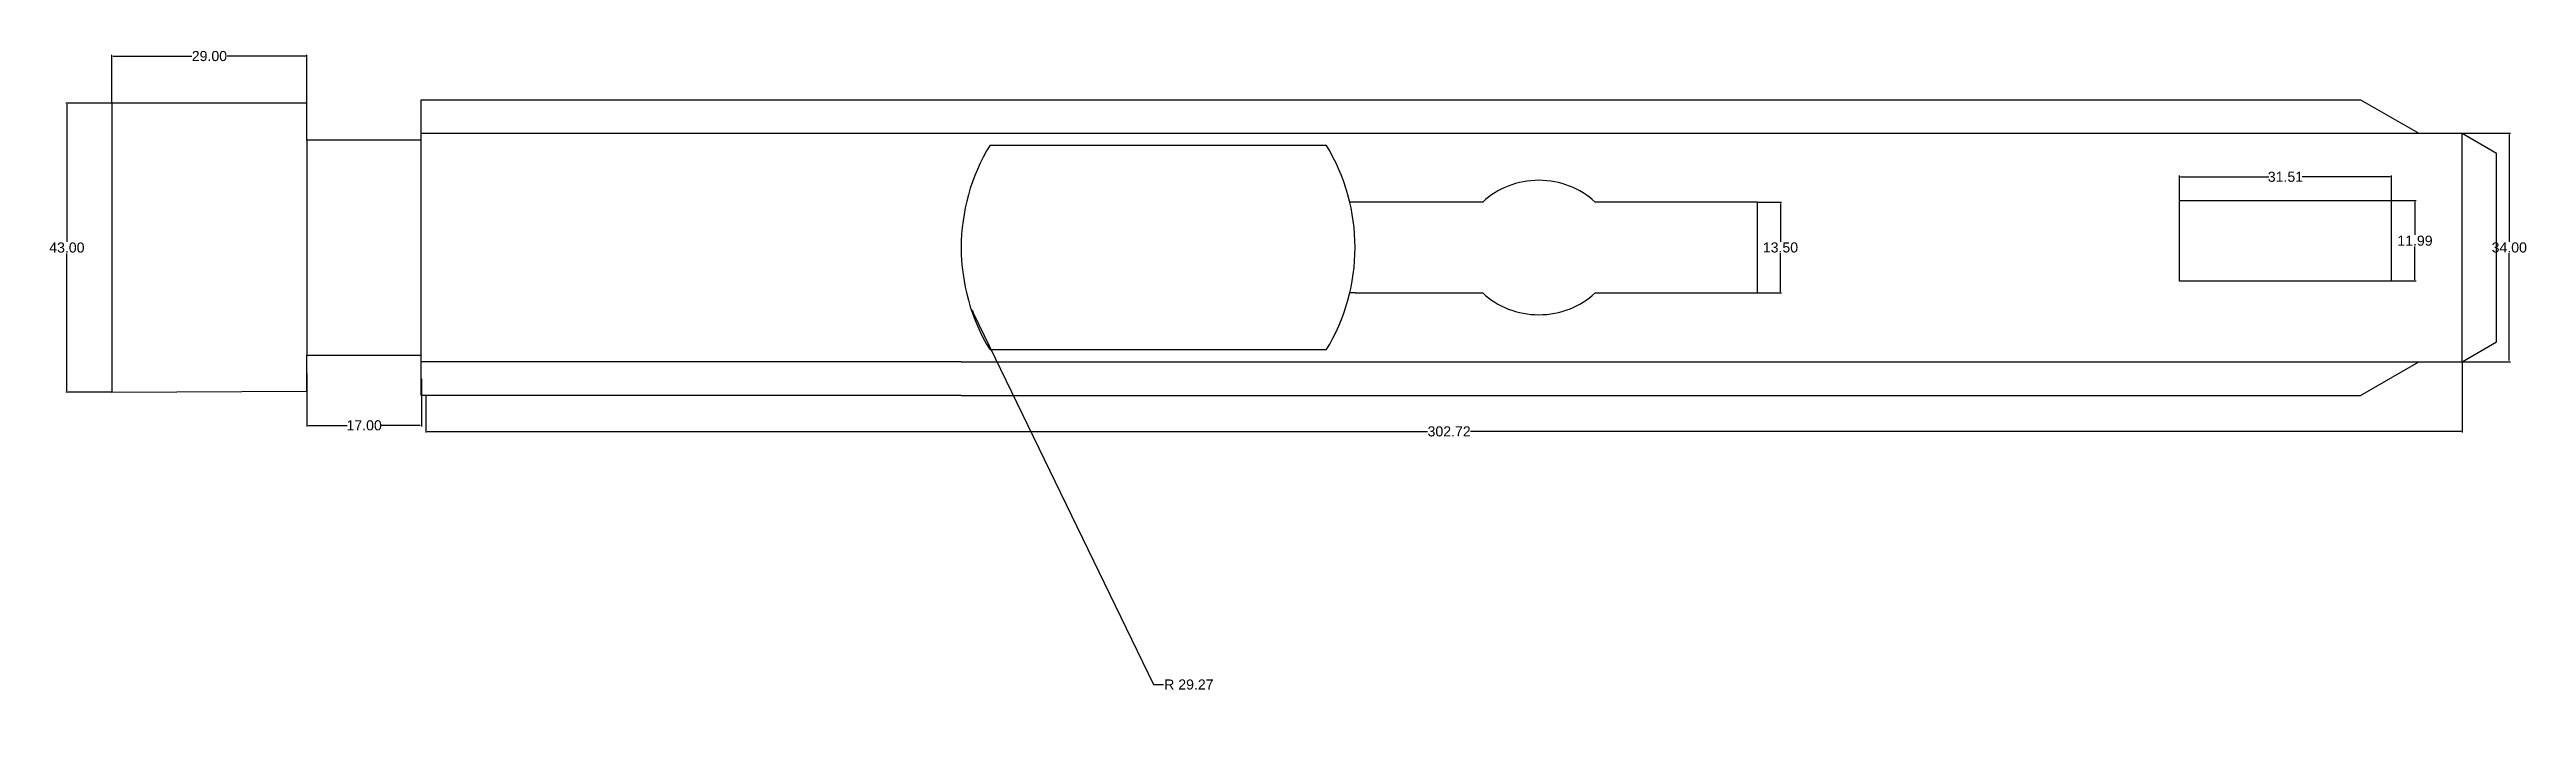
# Model space of a CAD drawing. Header units: millimetres. Extents: x 483 to 1696, y 600 to 1373.
# Drawn here: x 483.9 to 852.1, y 1274.9 to 1373.1 of the extents above; entities that cross this region are included whole.
import ezdxf
from ezdxf import colors
from ezdxf.entities.mleader import LeaderData, LeaderLine
from ezdxf.math import Vec2, Vec3

# ---------------------------------------------------------------- set-up
doc = ezdxf.new("R2010")
doc.units = ezdxf.units.MM
doc.header["$MEASUREMENT"] = 0
for name, color, linetype in [('carcasa', 211, 'Continuous'), ('dimensiuni', 92, 'Continuous'), ('maner', 6, 'Continuous'), ('stock', 152, 'Continuous'), ('suport foregrip', 30, 'Continuous'), ('tragaci', 170, 'Continuous')]:
    doc.layers.add(name, color=color, linetype=linetype)
doc.styles.get("Standard").update_dxf_attribs({"font": 'arial.ttf'})
doc.dimstyles.get("Standard").update_dxf_attribs({"dimtxt": 0.18, "dimasz": 0.18, "dimexe": 0.18, "dimexo": 0.0625, "dimgap": 0.09, "dimtad": 0, "dimtih": 1, "dimtoh": 1, "dimdec": 4, "dimzin": 0, "dimdsep": 46, "dimtxsty": 'Standard', "dimcen": 0.09, "dimadec": 0, "dimazin": 0, "dimtfac": 1, "dimtdec": 4, "dimtofl": 0, "dimtmove": 0, "dimatfit": 3, "dimfxl": 1, "dimtolj": 1, "dimtzin": 0, "dimarcsym": 0})

msp = doc.modelspace()

# ---------------------------------------------------------------- blocks, each defined once
blk = doc.blocks.new('*D12')
at = {"layer": 'Defpoints', "color": 0, "transparency": 16777216}
for p in [(493.15, 1365.12), (486.46, 1322.12), (493.15, 1322.12)]:
    blk.add_point(p, dxfattribs=at)
at = {"layer": 'dimensiuni', "color": 0, "lineweight": -2, "transparency": 16777216}
for p, q in [((493.08, 1365.12), (486.28, 1365.12)), ((486.46, 1364.94), (486.46, 1344.48)), ((486.46, 1322.3), (486.46, 1342.76)), ((493.08, 1322.12), (486.28, 1322.12))]:
    blk.add_line(p, q, dxfattribs=at)
at = {"layer": 'dimensiuni', "color": 0, "transparency": 16777216}
for points in [[(486.43, 1364.94), (486.49, 1364.94), (486.46, 1365.12)], [(486.43, 1322.3), (486.49, 1322.3), (486.46, 1322.12)]]:
    blk.add_solid(points, dxfattribs=at)
at = {"layer": 'dimensiuni', "color": 0, "transparency": 16777216, "insert": (486.46, 1343.62), "char_height": 1.5, "attachment_point": 5}
blk.add_mtext('\\A1;43.00', dxfattribs=at)
blk = doc.blocks.new('*D13')
at = {"layer": 'Defpoints', "color": 0, "transparency": 16777216}
for p in [(522.15, 1372.12), (493.15, 1365.12), (522.15, 1365.12)]:
    blk.add_point(p, dxfattribs=at)
at = {"layer": 'dimensiuni', "color": 0, "lineweight": -2, "transparency": 16777216}
for p, q in [((493.15, 1365.18), (493.15, 1372.3)), ((493.33, 1372.12), (505.01, 1372.12)), ((521.97, 1372.12), (510.28, 1372.12)), ((522.15, 1365.18), (522.15, 1372.3))]:
    blk.add_line(p, q, dxfattribs=at)
at = {"layer": 'dimensiuni', "color": 0, "transparency": 16777216}
for points in [[(493.33, 1372.15), (493.33, 1372.09), (493.15, 1372.12)], [(521.97, 1372.15), (521.97, 1372.09), (522.15, 1372.12)]]:
    blk.add_solid(points, dxfattribs=at)
at = {"layer": 'dimensiuni', "color": 0, "transparency": 16777216, "insert": (507.65, 1372.12), "char_height": 1.5, "attachment_point": 5}
blk.add_mtext('\\A1;29.00', dxfattribs=at)
blk = doc.blocks.new('*D14')
at = {"layer": 'Defpoints', "color": 0, "transparency": 16777216}
for p in [(522.15, 1324.94), (539.15, 1324.13), (539.15, 1317.16)]:
    blk.add_point(p, dxfattribs=at)
at = {"layer": 'dimensiuni', "color": 0, "lineweight": -2, "transparency": 16777216}
for p, q in [((522.15, 1324.87), (522.15, 1316.98)), ((539.15, 1324.07), (539.15, 1316.98)), ((522.33, 1317.16), (528.1, 1317.16)), ((538.97, 1317.16), (533.19, 1317.16))]:
    blk.add_line(p, q, dxfattribs=at)
at = {"layer": 'dimensiuni', "color": 0, "transparency": 16777216}
for points in [[(522.33, 1317.19), (522.33, 1317.13), (522.15, 1317.16)], [(538.97, 1317.19), (538.97, 1317.13), (539.15, 1317.16)]]:
    blk.add_solid(points, dxfattribs=at)
at = {"layer": 'dimensiuni', "color": 0, "transparency": 16777216, "insert": (530.65, 1317.16), "char_height": 1.5, "attachment_point": 5}
blk.add_mtext('\\A1;17.00', dxfattribs=at)
blk = doc.blocks.new('*D15')
at = {"layer": 'Defpoints', "color": 0, "transparency": 16777216}
for p in [(842.54, 1326.63), (539.82, 1321.63), (842.54, 1316.26)]:
    blk.add_point(p, dxfattribs=at)
at = {"layer": 'dimensiuni', "color": 0, "lineweight": -2, "transparency": 16777216}
for p, q in [((842.54, 1326.57), (842.54, 1316.08)), ((539.82, 1321.57), (539.82, 1316.08)), ((540, 1316.26), (688.74, 1316.26)), ((842.36, 1316.26), (695.13, 1316.26))]:
    blk.add_line(p, q, dxfattribs=at)
at = {"layer": 'dimensiuni', "color": 0, "transparency": 16777216}
for points in [[(540, 1316.29), (540, 1316.23), (539.82, 1316.26)], [(842.36, 1316.29), (842.36, 1316.23), (842.54, 1316.26)]]:
    blk.add_solid(points, dxfattribs=at)
at = {"layer": 'dimensiuni', "color": 0, "transparency": 16777216, "insert": (691.93, 1316.26), "char_height": 1.5, "attachment_point": 5}
blk.add_mtext('\\A1;302.72', dxfattribs=at)
blk = doc.blocks.new('*D16')
at = {"layer": 'Defpoints', "color": 0, "transparency": 16777216}
for p in [(842.54, 1360.63), (842.54, 1326.63), (849.52, 1326.63)]:
    blk.add_point(p, dxfattribs=at)
at = {"layer": 'dimensiuni', "color": 0, "lineweight": -2, "transparency": 16777216}
for p, q in [((842.6, 1360.63), (849.7, 1360.63)), ((849.52, 1360.45), (849.52, 1344.49)), ((849.52, 1326.81), (849.52, 1342.77)), ((842.6, 1326.63), (849.7, 1326.63))]:
    blk.add_line(p, q, dxfattribs=at)
at = {"layer": 'dimensiuni', "color": 0, "transparency": 16777216}
for points in [[(849.49, 1360.45), (849.55, 1360.45), (849.52, 1360.63)], [(849.49, 1326.81), (849.55, 1326.81), (849.52, 1326.63)]]:
    blk.add_solid(points, dxfattribs=at)
at = {"layer": 'dimensiuni', "color": 0, "transparency": 16777216, "insert": (849.52, 1343.63), "char_height": 1.5, "attachment_point": 5}
blk.add_mtext('\\A1;34.00', dxfattribs=at)
blk = doc.blocks.new('*D17')
at = {"layer": 'Defpoints', "color": 0, "transparency": 16777216}
for p in [(832, 1350.63), (832, 1338.65), (835.5, 1338.65)]:
    blk.add_point(p, dxfattribs=at)
at = {"layer": 'dimensiuni', "color": 0, "lineweight": -2, "transparency": 16777216}
for p, q in [((832.06, 1350.63), (835.68, 1350.63)), ((835.5, 1350.45), (835.5, 1345.5)), ((835.5, 1338.83), (835.5, 1343.78)), ((832.06, 1338.65), (835.68, 1338.65))]:
    blk.add_line(p, q, dxfattribs=at)
at = {"layer": 'dimensiuni', "color": 0, "transparency": 16777216}
for points in [[(835.47, 1350.45), (835.53, 1350.45), (835.5, 1350.63)], [(835.47, 1338.83), (835.53, 1338.83), (835.5, 1338.65)]]:
    blk.add_solid(points, dxfattribs=at)
at = {"layer": 'dimensiuni', "color": 0, "transparency": 16777216, "insert": (835.5, 1344.64), "char_height": 1.5, "attachment_point": 5}
blk.add_mtext('\\A1;11.99', dxfattribs=at)
blk = doc.blocks.new('*D18')
at = {"layer": 'Defpoints', "color": 0, "transparency": 16777216}
for p in [(800.49, 1354.15), (800.49, 1350.65), (832, 1350.63)]:
    blk.add_point(p, dxfattribs=at)
at = {"layer": 'dimensiuni', "color": 0, "lineweight": -2, "transparency": 16777216}
for p, q in [((800.49, 1350.71), (800.49, 1354.33)), ((800.67, 1354.15), (813.77, 1354.15)), ((831.82, 1354.15), (818.72, 1354.15)), ((832, 1350.7), (832, 1354.33))]:
    blk.add_line(p, q, dxfattribs=at)
at = {"layer": 'dimensiuni', "color": 0, "transparency": 16777216}
for points in [[(800.67, 1354.18), (800.67, 1354.12), (800.49, 1354.15)], [(831.82, 1354.18), (831.82, 1354.12), (832, 1354.15)]]:
    blk.add_solid(points, dxfattribs=at)
at = {"layer": 'dimensiuni', "color": 0, "transparency": 16777216, "insert": (816.25, 1354.15), "char_height": 1.5, "attachment_point": 5}
blk.add_mtext('\\A1;31.51', dxfattribs=at)
blk = doc.blocks.new('*D19')
at = {"layer": 'Defpoints', "color": 0, "transparency": 16777216}
for p in [(737.75, 1350.38), (737.75, 1336.88), (741.18, 1336.88)]:
    blk.add_point(p, dxfattribs=at)
at = {"layer": 'dimensiuni', "color": 0, "lineweight": -2, "transparency": 16777216}
for p, q in [((737.81, 1350.38), (741.36, 1350.38)), ((741.18, 1350.2), (741.18, 1344.49)), ((741.18, 1337.06), (741.18, 1342.77)), ((737.81, 1336.88), (741.36, 1336.88))]:
    blk.add_line(p, q, dxfattribs=at)
at = {"layer": 'dimensiuni', "color": 0, "transparency": 16777216}
for points in [[(741.15, 1350.2), (741.21, 1350.2), (741.18, 1350.38)], [(741.15, 1337.06), (741.21, 1337.06), (741.18, 1336.88)]]:
    blk.add_solid(points, dxfattribs=at)
at = {"layer": 'dimensiuni', "color": 0, "transparency": 16777216, "insert": (741.18, 1343.63), "char_height": 1.5, "attachment_point": 5}
blk.add_mtext('\\A1;13.50', dxfattribs=at)

# ---------------------------------------------------------------- dimensions: what is measured, and where the dimension line sits
at = {"layer": 'dimensiuni'}
for base, p1, p2, picture, middle in [((522.145, 1372.119), (493.145, 1365.12), (522.145, 1365.12), '*D13', (507.645, 1372.119)), ((800.4928, 1354.1471), (831.9979, 1350.6338), (800.4928, 1350.6471), '*D18', (816.2453, 1354.1471)), ((539.145, 1317.164), (522.145, 1324.936), (539.145, 1324.131), '*D14', (530.645, 1317.164))]:
    dim = msp.add_linear_dim(base=base, p1=p1, p2=p2, dimstyle='Standard', override={"dimtxt": 1.5, "dimdec": 2}, dxfattribs=at)
    dim.commit()
    dim.dimension.update_dxf_attribs({"geometry": picture, "text_midpoint": middle})
for base, p1, p2, picture, middle in [((486.456, 1322.12), (493.145, 1365.12), (493.145, 1322.12), '*D12', (486.456, 1343.62)), ((849.519, 1326.631), (842.539, 1360.631), (842.539, 1326.631), '*D16', (849.519, 1343.631)), ((741.185, 1336.881), (737.751, 1350.381), (737.751, 1336.881), '*D19', (741.185, 1343.631)), ((835.498, 1338.647), (831.998, 1350.634), (831.998, 1338.647), '*D17', (835.498, 1344.64))]:
    dim = msp.add_linear_dim(base=base, p1=p1, p2=p2, angle=90, dimstyle='Standard', override={"dimtxt": 1.5, "dimdec": 2}, dxfattribs=at)
    dim.commit()
    dim.dimension.update_dxf_attribs({"geometry": picture, "text_midpoint": middle})
dim = msp.add_linear_dim(base=(842.539, 1316.26), p1=(539.818, 1321.631), p2=(842.539, 1326.631), dimstyle='Standard', override={"dimtxt": 1.5, "dimdec": 2}, dxfattribs=at)
dim.commit()
dim.dimension.update_dxf_attribs({"geometry": '*D15', "text_midpoint": (691.933, 1316.26), "dimtype": 160})

# ---------------------------------------------------------------- linework, layer by layer
at = {"layer": 'carcasa'}
for p, q in [((539.145, 1360.631), (539.145, 1365.631)), ((539.145, 1365.631), (619.4, 1365.631)), ((619.4, 1365.631), (677.949, 1365.631)), ((677.949, 1365.631), (827.417, 1365.631)), ((827.417, 1365.631), (836.077, 1360.631)), ((539.145, 1359.631), (539.145, 1360.631)), ((539.145, 1360.631), (619.4, 1360.631)), ((619.4, 1360.631), (677.949, 1360.631)), ((677.949, 1360.631), (842.539, 1360.631)), ((842.539, 1326.631), (842.539, 1360.631)), ((842.539, 1360.631), (847.645, 1357.683)), ((847.645, 1329.58), (847.645, 1357.683)), ((842.539, 1326.631), (847.645, 1329.58)), ((539.145, 1326.631), (539.145, 1327.631)), ((619.4, 1326.631), (539.145, 1326.631)), ((539.145, 1321.631), (539.145, 1326.631)), ((619.4, 1326.631), (677.949, 1326.631)), ((677.949, 1326.631), (842.539, 1326.631)), ((827.417, 1321.631), (836.077, 1326.631)), ((619.4, 1321.631), (539.145, 1321.631)), ((619.4, 1321.631), (677.949, 1321.631)), ((677.949, 1321.631), (827.417, 1321.631))]:
    msp.add_line(p, q, dxfattribs=at)
at = {"layer": 'maner'}
for p, q in [((623.686, 1358.881), (673.663, 1358.881)), ((673.663, 1328.381), (623.686, 1328.381))]:
    msp.add_line(p, q, dxfattribs=at)
for start, end in [(148.60507, 211.39493), (328.60507, 31.39493)]:
    msp.add_arc((648.674, 1343.631), 29.274, start, end, dxfattribs=at)
at = {"layer": 'stock'}
for p, q in [((522.145, 1365.131), (493.145, 1365.12)), ((493.145, 1365.12), (493.145, 1322.12)), ((522.145, 1359.631), (522.145, 1365.131)), ((539.145, 1359.631), (522.145, 1359.631)), ((522.145, 1359.631), (522.145, 1327.631)), ((539.145, 1327.631), (539.145, 1359.631)), ((522.145, 1327.631), (539.145, 1327.631)), ((522.145, 1322.242), (522.145, 1327.631)), ((493.145, 1322.12), (522.145, 1322.242))]:
    msp.add_line(p, q, dxfattribs=at)
at = {"layer": 'suport foregrip'}
for p, q in [((800.493, 1338.647), (800.493, 1350.647)), ((800.493, 1350.647), (831.998, 1350.634)), ((831.993, 1338.647), (831.998, 1350.634)), ((831.993, 1338.647), (800.493, 1338.647))]:
    msp.add_line(p, q, dxfattribs=at)
at = {"layer": 'tragaci'}
for p, q in [((677.949, 1350.381), (677.16, 1350.381)), ((696.941, 1350.381), (677.949, 1350.381)), ((737.751, 1350.381), (713.616, 1350.381)), ((737.751, 1336.881), (737.751, 1350.381)), ((677.949, 1336.881), (677.16, 1336.881)), ((677.949, 1336.881), (696.941, 1336.881)), ((713.616, 1336.881), (737.751, 1336.881))]:
    msp.add_line(p, q, dxfattribs=at)
for start_param, end_param in [(3.8825574, 5.5422206), (7.02415, 8.6838133)]:
    msp.add_ellipse((705.279, 1343.631), major_axis=(-11.3, 0), ratio=0.8849558, start_param=start_param, end_param=end_param, dxfattribs=at)

msp.set_redraw_order([(e.dxf.handle, doc.entitydb.next_handle()) for e in msp.query("TEXT MTEXT ATTDEF DIMENSION ARC_DIMENSION")])  # texts and dimensions are drawn at this point

# ---------------------------------------------------------------- leaders
at = {"layer": 'dimensiuni'}
ml = msp.add_multileader_mtext('Standard', dxfattribs=at)
ml.set_content('{\\fArial|b0|i0|c238|p34;R 29.27}', color=256)
ml.set_leader_properties()
ml.build(insert=Vec2(0, 0))
ml.multileader.update_dxf_attribs({"dogleg_length": 1.5, "arrow_head_size": 1})
ctx = ml.context
ctx.base_point, ctx.char_height, ctx.arrow_head_size, ctx.landing_gap_size, ctx.plane_origin = Vec3(649.483, 1278.586), 1.5, 1, 0.09, Vec3(620.763, 1334.801)
notes = []
notes.append((ctx, [(0, (1, 1, 0), (647.983, 1278.586), (1, 0), 1.5, [(0, [(620.763, 1334.801)], 0, [])])]))
ctx.mtext.insert, ctx.mtext.flow_direction = Vec3(649.573, 1279.349), 5
for ctx, leaders in notes:
    for number, flags, end, landing, length, lines in leaders:
        leader = LeaderData()
        leader.index, (leader.has_last_leader_line, leader.has_dogleg_vector, leader.attachment_direction) = number, flags
        leader.last_leader_point, leader.dogleg_vector, leader.dogleg_length = Vec3(end), Vec3(landing), length
        for number, points, colour, breaks in lines:
            line = LeaderLine()
            line.index, line.vertices, line.color, line.breaks = number, Vec3.list(points), colors.encode_raw_color(colour), breaks
            leader.lines.append(line)
        ctx.leaders.append(leader)

doc.saveas('drawing.dxf')
